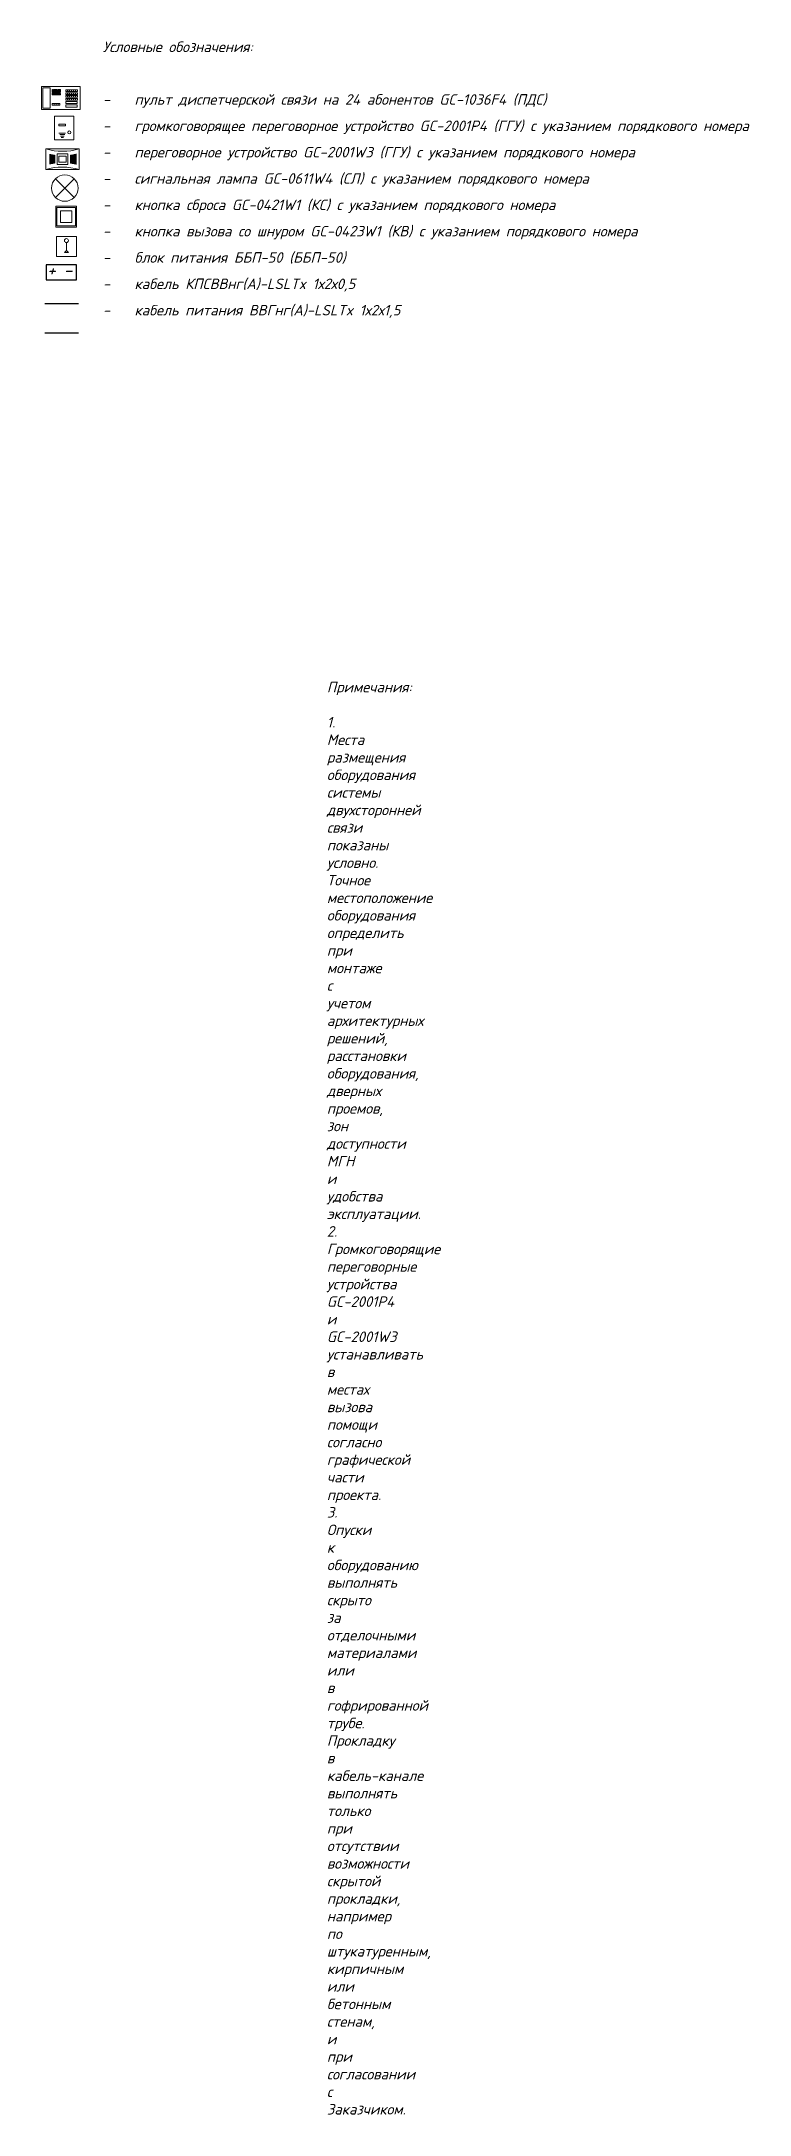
# Model space of a CAD drawing. Extents: x -7222004756 to 0, y 0 to 3849122621.
# Drawn here: x -7221632200 to -7221615404, y 3848857873 to 3848907078 of the extents above; entities that cross this region are included whole.
import ezdxf

# ---------------------------------------------------------------- set-up
doc = ezdxf.new("R2010")
doc.units = 0
doc.header["$LTSCALE"] = 100
doc.layers.add('1', color=7, linetype='Continuous')
doc.layers.add('Пульт GC-1006DG', color=3, linetype='Continuous', lineweight=25, true_color=0x00ff00)
doc.layers.add('Сигнальная лампа MP-0611W2', color=7, linetype='Continuous', lineweight=13, true_color=0x800000)
doc.layers.add('СОУЭ', color=3, linetype='Continuous', lineweight=30)
doc.styles.add('DEN', font='isocpeui.ttf', dxfattribs={"width": 0.8, "height": 300})
doc.styles.add('ISOCPEUR', font='isocpeui.ttf', dxfattribs={"height": 250})

msp = doc.modelspace()

# ---------------------------------------------------------------- texts
at = {"layer": '1', "color": 7, "insert": (-7221630992.693033, 3848907076.624098), "char_height": 250, "width": 16842.22675975, "attachment_point": 1, "style": 'ISOCPEUR'}
msp.add_mtext('\\pxi-3,l4,sm1.5,t4;Условные обозначения:\\P\\P-^Iпульт диспетчерской связи на 24 абонентов GC-1036F4 (ПДС)\\P-^Iгромкоговорящее переговорное устройство GC-2001P4 (ГГУ) с указанием порядкового номера\\P-^Iпереговорное устройство GC-2001W3 (ГГУ) с указанием порядкового номера\\P-^Iсигнальная лампа GC-0611W4 (СЛ) с указанием порядкового номера\\P-^Iкнопка сброса GC-0421W1 (КС) с указанием порядкового номера\\P-^Iкнопка вызова со шнуром GC-0423W1 (КВ) с указанием порядкового номера \\P-^Iблок питания ББП-50 (ББП-50)\\P-^Iкабель КПСВВнг(А)-LSLTx 1х2х0,5\\P-^Iкабель питания ВВГнг(А)-LSLTx 1х2х1,5', dxfattribs=at)
at = {"layer": '1', "color": 7, "insert": (-7221625429.861842, 3848891879.842146), "char_height": 250, "attachment_point": 1, "style": 'ISOCPEUR'}
msp.add_mtext_dynamic_manual_height_columns('{\\C256;\\c0;Примечания:^J^J1. Места размещения оборудования системы двухсторонней связи показаны условно. Точное местоположение оборудования определить при монтаже с учетом архитектурных решений, расстановки оборудования, дверных проемов, зон доступности МГН и удобства эксплуатации.^J2. Громкоговорящие переговорные устройства GC-2001P4 и GC-2001W3 устанавливать в местах вызова помощи согласно графической части проекта.\\P3. Опуски к оборудованию выполнять скрыто за отделочными материалами или в гофрированной трубе. Прокладку в кабель-канале выполнять только при отсутствии возможности скрытой прокладки, например по штукатуренным, кирпичным или бетонным стенам, и при согласовании с Заказчиком.}', width=158.7879022, gutter_width=1250, heights=[0], dxfattribs=at)

# ---------------------------------------------------------------- blocks, each defined once
blk = doc.blocks.new('A$Ca16d13fe')
at = {"color": 1, "linetype": 'ByBlock', "lineweight": -2, "ltscale": 100}
blk.add_lwpolyline([(-720, 180), (-720, -180), (0, -180), (0, 180)], close=True, dxfattribs=at)
at = {"color": 1, "linetype": 'ByBlock', "lineweight": -2, "style": 'DEN'}
blk.add_text('+ -', height=300, dxfattribs=at).set_placement((-698, -97))

# ---------------------------------------------------------------- hatches: boundary and pattern name
at = {"layer": 'Пульт GC-1006DG', "lineweight": 15, "true_color": 0xff00ff}
h = msp.add_hatch(color=6, dxfattribs=at)
edge = h.paths.add_edge_path(flags=0)
edge.add_arc((-7221631812.42922, 3848905917.534364), 3.661875, 0, 360)
edge = h.paths.add_edge_path(flags=0)
edge.add_arc((-7221631797.78172, 3848905917.534364), 3.661875, 0, 360)
edge = h.paths.add_edge_path(flags=0)
edge.add_arc((-7221631900.31422, 3848905917.534364), 3.661875, 0, 360)
edge = h.paths.add_edge_path(flags=0)
edge.add_arc((-7221631885.66672, 3848905917.534364), 3.661875, 0, 360)
edge = h.paths.add_edge_path(flags=0)
edge.add_arc((-7221631871.01922, 3848905917.534364), 3.661875, 0, 360)
edge = h.paths.add_edge_path(flags=0)
edge.add_arc((-7221631856.37172, 3848905917.534364), 3.661875, 0, 360)
edge = h.paths.add_edge_path(flags=0)
edge.add_arc((-7221631944.256721, 3848905902.886864), 3.661875, 0, 360)
edge = h.paths.add_edge_path(flags=0)
edge.add_arc((-7221631944.256721, 3848905917.534364), 3.661875, 0, 360)
edge = h.paths.add_edge_path(flags=0)
edge.add_arc((-7221631929.609221, 3848905917.534364), 3.661875, 0, 360)
edge = h.paths.add_edge_path(flags=0)
edge.add_arc((-7221631914.96172, 3848905917.534364), 3.661875, 0, 360)
edge = h.paths.add_edge_path(flags=0)
edge.add_arc((-7221631944.256721, 3848905844.296864), 3.661875, 0, 360)
edge = h.paths.add_edge_path(flags=0)
edge.add_arc((-7221631944.256721, 3848905858.944364), 3.661875, 0, 360)
edge = h.paths.add_edge_path(flags=0)
edge.add_arc((-7221631944.256721, 3848905873.591864), 3.661875, 0, 360)
edge = h.paths.add_edge_path(flags=0)
edge.add_arc((-7221631944.256721, 3848905888.239364), 3.661875, 0, 360)
edge = h.paths.add_edge_path(flags=0)
edge.add_arc((-7221631914.96172, 3848905815.001864), 3.661875, 0, 360)
edge = h.paths.add_edge_path(flags=0)
edge.add_arc((-7221631929.609221, 3848905815.001864), 3.661875, 0, 360)
edge = h.paths.add_edge_path(flags=0)
edge.add_arc((-7221631944.256721, 3848905815.001864), 3.661875, 0, 360)
edge = h.paths.add_edge_path(flags=0)
edge.add_arc((-7221631944.256721, 3848905829.649364), 3.661875, 0, 360)
edge = h.paths.add_edge_path(flags=0)
edge.add_arc((-7221631856.37172, 3848905815.001864), 3.661875, 0, 360)
edge = h.paths.add_edge_path(flags=0)
edge.add_arc((-7221631871.01922, 3848905815.001864), 3.661875, 0, 360)
edge = h.paths.add_edge_path(flags=0)
edge.add_arc((-7221631885.66672, 3848905815.001864), 3.661875, 0, 360)
edge = h.paths.add_edge_path(flags=0)
edge.add_arc((-7221631900.31422, 3848905815.001864), 3.661875, 0, 360)
edge = h.paths.add_edge_path(flags=0)
edge.add_arc((-7221631797.78172, 3848905815.001864), 3.661875, 0, 360)
edge = h.paths.add_edge_path(flags=0)
edge.add_arc((-7221631812.42922, 3848905815.001864), 3.661875, 0, 360)
edge = h.paths.add_edge_path(flags=0)
edge.add_arc((-7221631797.78172, 3848905902.886864), 3.661875, 0, 360)
edge = h.paths.add_edge_path(flags=0)
edge.add_arc((-7221631827.07672, 3848905815.001864), 3.661875, 0, 360)
edge = h.paths.add_edge_path(flags=0)
edge.add_arc((-7221631783.13422, 3848905902.886864), 3.661875, 0, 360)
edge = h.paths.add_edge_path(flags=0)
edge.add_arc((-7221631841.72422, 3848905815.001864), 3.661875, 0, 360)
edge = h.paths.add_edge_path(flags=0)
edge.add_arc((-7221631783.13422, 3848905888.239364), 3.661875, 0, 360)
edge = h.paths.add_edge_path(flags=0)
edge.add_arc((-7221631783.13422, 3848905873.591864), 3.661875, 0, 360)
edge = h.paths.add_edge_path(flags=0)
edge.add_arc((-7221631856.37172, 3848905902.886864), 3.661875, 0, 360)
edge = h.paths.add_edge_path(flags=0)
edge.add_arc((-7221631841.72422, 3848905902.886864), 3.661875, 0, 360)
edge = h.paths.add_edge_path(flags=0)
edge.add_arc((-7221631827.07672, 3848905902.886864), 3.661875, 0, 360)
edge = h.paths.add_edge_path(flags=0)
edge.add_arc((-7221631812.42922, 3848905902.886864), 3.661875, 0, 360)
edge = h.paths.add_edge_path(flags=0)
edge.add_arc((-7221631914.96172, 3848905902.886864), 3.661875, 0, 360)
edge = h.paths.add_edge_path(flags=0)
edge.add_arc((-7221631900.31422, 3848905902.886864), 3.661875, 0, 360)
edge = h.paths.add_edge_path(flags=0)
edge.add_arc((-7221631885.66672, 3848905902.886864), 3.661875, 0, 360)
edge = h.paths.add_edge_path(flags=0)
edge.add_arc((-7221631871.01922, 3848905902.886864), 3.661875, 0, 360)
edge = h.paths.add_edge_path(flags=0)
edge.add_arc((-7221631929.609221, 3848905858.944364), 3.661875, 0, 360)
edge = h.paths.add_edge_path(flags=0)
edge.add_arc((-7221631929.609221, 3848905873.591864), 3.661875, 0, 360)
edge = h.paths.add_edge_path(flags=0)
edge.add_arc((-7221631929.609221, 3848905888.239364), 3.661875, 0, 360)
edge = h.paths.add_edge_path(flags=0)
edge.add_arc((-7221631929.609221, 3848905902.886864), 3.661875, 0, 360)
edge = h.paths.add_edge_path(flags=0)
edge.add_arc((-7221631900.31422, 3848905829.649364), 3.661875, 0, 360)
edge = h.paths.add_edge_path(flags=0)
edge.add_arc((-7221631914.96172, 3848905829.649364), 3.661875, 0, 360)
edge = h.paths.add_edge_path(flags=0)
edge.add_arc((-7221631929.609221, 3848905829.649364), 3.661875, 0, 360)
edge = h.paths.add_edge_path(flags=0)
edge.add_arc((-7221631929.609221, 3848905844.296864), 3.661875, 0, 360)
edge = h.paths.add_edge_path(flags=0)
edge.add_arc((-7221631841.72422, 3848905829.649364), 3.661875, 0, 360)
edge = h.paths.add_edge_path(flags=0)
edge.add_arc((-7221631856.37172, 3848905829.649364), 3.661875, 0, 360)
edge = h.paths.add_edge_path(flags=0)
edge.add_arc((-7221631871.01922, 3848905829.649364), 3.661875, 0, 360)
edge = h.paths.add_edge_path(flags=0)
edge.add_arc((-7221631885.66672, 3848905829.649364), 3.661875, 0, 360)
edge = h.paths.add_edge_path(flags=0)
edge.add_arc((-7221631783.13422, 3848905829.649364), 3.661875, 0, 360)
edge = h.paths.add_edge_path(flags=0)
edge.add_arc((-7221631797.78172, 3848905829.649364), 3.661875, 0, 360)
edge = h.paths.add_edge_path(flags=0)
edge.add_arc((-7221631812.42922, 3848905829.649364), 3.661875, 0, 360)
edge = h.paths.add_edge_path(flags=0)
edge.add_arc((-7221631827.07672, 3848905829.649364), 3.661875, 0, 360)
edge = h.paths.add_edge_path(flags=0)
edge.add_arc((-7221631768.48672, 3848905873.591864), 3.661875, 0, 360)
edge = h.paths.add_edge_path(flags=0)
edge.add_arc((-7221631768.48672, 3848905858.944364), 3.661875, 0, 360)
edge = h.paths.add_edge_path(flags=0)
edge.add_arc((-7221631768.48672, 3848905844.296864), 3.661875, 0, 360)
edge = h.paths.add_edge_path(flags=0)
edge.add_arc((-7221631768.48672, 3848905829.649364), 3.661875, 0, 360)
edge = h.paths.add_edge_path(flags=0)
edge.add_arc((-7221631827.07672, 3848905888.239364), 3.661875, 0, 360)
edge = h.paths.add_edge_path(flags=0)
edge.add_arc((-7221631812.42922, 3848905888.239364), 3.661875, 0, 360)
edge = h.paths.add_edge_path(flags=0)
edge.add_arc((-7221631797.78172, 3848905888.239364), 3.661875, 0, 360)
edge = h.paths.add_edge_path(flags=0)
edge.add_arc((-7221631797.78172, 3848905873.591864), 3.661875, 0, 360)
edge = h.paths.add_edge_path(flags=0)
edge.add_arc((-7221631885.66672, 3848905888.239364), 3.661875, 0, 360)
edge = h.paths.add_edge_path(flags=0)
edge.add_arc((-7221631871.01922, 3848905888.239364), 3.661875, 0, 360)
edge = h.paths.add_edge_path(flags=0)
edge.add_arc((-7221631856.37172, 3848905888.239364), 3.661875, 0, 360)
edge = h.paths.add_edge_path(flags=0)
edge.add_arc((-7221631841.72422, 3848905888.239364), 3.661875, 0, 360)
edge = h.paths.add_edge_path(flags=0)
edge.add_arc((-7221631914.96172, 3848905873.591864), 3.661875, 0, 360)
edge = h.paths.add_edge_path(flags=0)
edge.add_arc((-7221631914.96172, 3848905888.239364), 3.661875, 0, 360)
edge = h.paths.add_edge_path(flags=0)
edge.add_arc((-7221631900.31422, 3848905888.239364), 3.661875, 0, 360)
edge = h.paths.add_edge_path(flags=0)
edge.add_arc((-7221631885.66672, 3848905844.296864), 3.661875, 0, 360)
edge = h.paths.add_edge_path(flags=0)
edge.add_arc((-7221631900.31422, 3848905844.296864), 3.661875, 0, 360)
edge = h.paths.add_edge_path(flags=0)
edge.add_arc((-7221631914.96172, 3848905844.296864), 3.661875, 0, 360)
edge = h.paths.add_edge_path(flags=0)
edge.add_arc((-7221631914.96172, 3848905858.944364), 3.661875, 0, 360)
edge = h.paths.add_edge_path(flags=0)
edge.add_arc((-7221631841.72422, 3848905844.296864), 3.661875, 0, 360)
edge = h.paths.add_edge_path(flags=0)
edge.add_arc((-7221631856.37172, 3848905844.296864), 3.661875, 0, 360)
edge = h.paths.add_edge_path(flags=0)
edge.add_arc((-7221631871.01922, 3848905844.296864), 3.661875, 0, 360)
edge = h.paths.add_edge_path(flags=0)
edge.add_arc((-7221631827.07672, 3848905844.296864), 3.661875, 0, 360)
edge = h.paths.add_edge_path(flags=0)
edge.add_arc((-7221631783.13422, 3848905858.944364), 3.661875, 0, 360)
edge = h.paths.add_edge_path(flags=0)
edge.add_arc((-7221631783.13422, 3848905844.296864), 3.661875, 0, 360)
edge = h.paths.add_edge_path(flags=0)
edge.add_arc((-7221631797.78172, 3848905844.296864), 3.661875, 0, 360)
edge = h.paths.add_edge_path(flags=0)
edge.add_arc((-7221631812.42922, 3848905844.296864), 3.661875, 0, 360)
edge = h.paths.add_edge_path(flags=0)
edge.add_arc((-7221631753.83922, 3848905829.649364), 3.661875, 0, 360)
edge = h.paths.add_edge_path(flags=0)
edge.add_arc((-7221631753.83922, 3848905815.001864), 3.661875, 0, 360)
edge = h.paths.add_edge_path(flags=0)
edge.add_arc((-7221631768.48672, 3848905815.001864), 3.661875, 0, 360)
edge = h.paths.add_edge_path(flags=0)
edge.add_arc((-7221631783.13422, 3848905815.001864), 3.661875, 0, 360)
edge = h.paths.add_edge_path(flags=0)
edge.add_arc((-7221631753.83922, 3848905888.239364), 3.661875, 0, 360)
edge = h.paths.add_edge_path(flags=0)
edge.add_arc((-7221631753.83922, 3848905873.591864), 3.661875, 0, 360)
edge = h.paths.add_edge_path(flags=0)
edge.add_arc((-7221631753.83922, 3848905858.944364), 3.661875, 0, 360)
edge = h.paths.add_edge_path(flags=0)
edge.add_arc((-7221631753.83922, 3848905844.296864), 3.661875, 0, 360)
edge = h.paths.add_edge_path(flags=0)
edge.add_arc((-7221631768.48672, 3848905932.181864), 3.661875, 0, 360)
edge = h.paths.add_edge_path(flags=0)
edge.add_arc((-7221631753.83922, 3848905932.181864), 3.661875, 0, 360)
edge = h.paths.add_edge_path(flags=0)
edge.add_arc((-7221631753.83922, 3848905917.534364), 3.661875, 0, 360)
edge = h.paths.add_edge_path(flags=0)
edge.add_arc((-7221631753.83922, 3848905902.886864), 3.661875, 0, 360)
edge = h.paths.add_edge_path(flags=0)
edge.add_arc((-7221631827.07672, 3848905932.181864), 3.661875, 0, 360)
edge = h.paths.add_edge_path(flags=0)
edge.add_arc((-7221631841.72422, 3848905873.591864), 3.661875, 0, 360)
edge = h.paths.add_edge_path(flags=0)
edge.add_arc((-7221631812.42922, 3848905932.181864), 3.661875, 0, 360)
edge = h.paths.add_edge_path(flags=0)
edge.add_arc((-7221631797.78172, 3848905932.181864), 3.661875, 0, 360)
edge = h.paths.add_edge_path(flags=0)
edge.add_arc((-7221631827.07672, 3848905873.591864), 3.661875, 0, 360)
edge = h.paths.add_edge_path(flags=0)
edge.add_arc((-7221631783.13422, 3848905932.181864), 3.661875, 0, 360)
edge = h.paths.add_edge_path(flags=0)
edge.add_arc((-7221631812.42922, 3848905873.591864), 3.661875, 0, 360)
edge = h.paths.add_edge_path(flags=0)
edge.add_arc((-7221631885.66672, 3848905932.181864), 3.661875, 0, 360)
edge = h.paths.add_edge_path(flags=0)
edge.add_arc((-7221631900.31422, 3848905873.591864), 3.661875, 0, 360)
edge = h.paths.add_edge_path(flags=0)
edge.add_arc((-7221631871.01922, 3848905932.181864), 3.661875, 0, 360)
edge = h.paths.add_edge_path(flags=0)
edge.add_arc((-7221631885.66672, 3848905873.591864), 3.661875, 0, 360)
edge = h.paths.add_edge_path(flags=0)
edge.add_arc((-7221631856.37172, 3848905932.181864), 3.661875, 0, 360)
edge = h.paths.add_edge_path(flags=0)
edge.add_arc((-7221631871.01922, 3848905873.591864), 3.661875, 0, 360)
edge = h.paths.add_edge_path(flags=0)
edge.add_arc((-7221631841.72422, 3848905932.181864), 3.661875, 0, 360)
edge = h.paths.add_edge_path(flags=0)
edge.add_arc((-7221631856.37172, 3848905873.591864), 3.661875, 0, 360)
edge = h.paths.add_edge_path(flags=0)
edge.add_arc((-7221631856.37172, 3848905858.944364), 3.661875, 0, 360)
edge = h.paths.add_edge_path(flags=0)
edge.add_arc((-7221631929.609221, 3848905932.181864), 3.661875, 0, 360)
edge = h.paths.add_edge_path(flags=0)
edge.add_arc((-7221631871.01922, 3848905858.944364), 3.661875, 0, 360)
edge = h.paths.add_edge_path(flags=0)
edge.add_arc((-7221631914.96172, 3848905932.181864), 3.661875, 0, 360)
edge = h.paths.add_edge_path(flags=0)
edge.add_arc((-7221631885.66672, 3848905858.944364), 3.661875, 0, 360)
edge = h.paths.add_edge_path(flags=0)
edge.add_arc((-7221631900.31422, 3848905932.181864), 3.661875, 0, 360)
edge = h.paths.add_edge_path(flags=0)
edge.add_arc((-7221631900.31422, 3848905858.944364), 3.661875, 0, 360)
edge = h.paths.add_edge_path(flags=0)
edge.add_arc((-7221631797.78172, 3848905858.944364), 3.661875, 0, 360)
edge = h.paths.add_edge_path(flags=0)
edge.add_arc((-7221631812.42922, 3848905858.944364), 3.661875, 0, 360)
edge = h.paths.add_edge_path(flags=0)
edge.add_arc((-7221631827.07672, 3848905858.944364), 3.661875, 0, 360)
edge = h.paths.add_edge_path(flags=0)
edge.add_arc((-7221631841.72422, 3848905858.944364), 3.661875, 0, 360)
edge = h.paths.add_edge_path(flags=0)
edge.add_arc((-7221631944.256721, 3848905932.181864), 3.661875, 0, 360)
edge = h.paths.add_edge_path(flags=0)
edge.add_arc((-7221631783.13422, 3848905917.534364), 3.661875, 0, 360)
edge = h.paths.add_edge_path(flags=0)
edge.add_arc((-7221631768.48672, 3848905917.534364), 3.661875, 0, 360)
edge = h.paths.add_edge_path(flags=0)
edge.add_arc((-7221631768.48672, 3848905902.886864), 3.661875, 0, 360)
edge = h.paths.add_edge_path(flags=0)
edge.add_arc((-7221631768.48672, 3848905888.239364), 3.661875, 0, 360)
edge = h.paths.add_edge_path(flags=0)
edge.add_arc((-7221631841.72422, 3848905917.534364), 3.661875, 0, 360)
edge = h.paths.add_edge_path(flags=0)
edge.add_arc((-7221631827.07672, 3848905917.534364), 3.661875, 0, 360)

# ---------------------------------------------------------------- linework, layer by layer
at = {"color": 6, "lineweight": 0, "true_color": 0xff00ff}
for p, q in [((-7221631998.219841, 3848904331.407546), (-7221631998.219841, 3848904403.452246)), ((-7221631998.219841, 3848904312.775296), (-7221631998.219841, 3848904331.407546)), ((-7221631998.219841, 3848904230.793396), (-7221631998.219841, 3848904312.775296)), ((-7221631998.219841, 3848904164.959446), (-7221631998.219841, 3848904230.793396)), ((-7221631989.524791, 3848904282.963696), (-7221631989.385393, 3848904283.14552)), ((-7221631985.798341, 3848904400.967946), (-7221631985.798341, 3848904318.986046)), ((-7221631985.798341, 3848904318.986046), (-7221631985.798341, 3848904254.394246)), ((-7221631985.798341, 3848904254.737676), (-7221631985.798341, 3848904181.107396)), ((-7221631985.798341, 3848904181.107396), (-7221631985.798341, 3848904167.443746)), ((-7221631973.376841, 3848904318.986046), (-7221631973.376841, 3848904398.483646)), ((-7221631973.376841, 3848904238.246296), (-7221631973.376841, 3848904318.986046)), ((-7221631973.376841, 3848904169.928046), (-7221631973.376841, 3848904238.246296)), ((-7221631960.955341, 3848904395.999346), (-7221631960.955341, 3848904320.228196)), ((-7221631960.955341, 3848904320.370894), (-7221631960.955341, 3848904249.425646)), ((-7221631960.955341, 3848904249.425646), (-7221631960.955341, 3848904172.412346)), ((-7221631948.533841, 3848904311.533146), (-7221631948.533841, 3848904393.515046)), ((-7221631948.533841, 3848904254.394246), (-7221631948.533841, 3848904311.533146)), ((-7221631948.533841, 3848904174.896646), (-7221631948.533841, 3848904254.394246)), ((-7221631943.565241, 3848904265.573596), (-7221631943.560788, 3848904265.601053)), ((-7221631936.112341, 3848904391.030746), (-7221631936.112341, 3848904311.533146)), ((-7221631936.112341, 3848904311.721555), (-7221631936.112341, 3848904230.793396)), ((-7221631936.112341, 3848904230.793396), (-7221631936.112341, 3848904183.591696)), ((-7221631936.112341, 3848904183.591696), (-7221631936.112341, 3848904177.380946)), ((-7221631923.690841, 3848904333.891846), (-7221631923.690841, 3848904388.546446)), ((-7221631923.690841, 3848904261.847146), (-7221631923.690841, 3848904333.891846)), ((-7221631923.690841, 3848904179.865246), (-7221631923.690841, 3848904261.847146)), ((-7221631911.269341, 3848904386.062146), (-7221631911.269341, 3848904323.954646)), ((-7221631911.269341, 3848904323.954646), (-7221631911.269341, 3848904249.425646)), ((-7221631911.269341, 3848904249.425646), (-7221631911.269341, 3848904182.349546)), ((-7221631898.847841, 3848904327.681096), (-7221631898.847841, 3848904383.577846)), ((-7221631898.847841, 3848904255.636396), (-7221631898.847841, 3848904327.681096)), ((-7221631898.847841, 3848904184.833846), (-7221631898.847841, 3848904255.636396)), ((-7221631886.426341, 3848904381.093546), (-7221631886.426341, 3848904336.376146)), ((-7221631886.426341, 3848904336.376146), (-7221631886.426341, 3848904239.488446)), ((-7221631886.426341, 3848904239.488446), (-7221631886.426341, 3848904187.318146)), ((-7221631513.781341, 3848904381.093546), (-7221631513.781341, 3848904297.869496)), ((-7221631513.781341, 3848904297.869496), (-7221631513.781341, 3848904234.519846)), ((-7221631513.781341, 3848904234.519846), (-7221631513.781341, 3848904213.403296)), ((-7221631513.781341, 3848904213.403296), (-7221631513.781341, 3848904187.318146)), ((-7221631501.359841, 3848904327.681096), (-7221631501.359841, 3848904383.577846)), ((-7221631501.359841, 3848904264.331446), (-7221631501.359841, 3848904327.681096)), ((-7221631501.359841, 3848904184.833846), (-7221631501.359841, 3848904264.331446)), ((-7221631488.938341, 3848904386.062146), (-7221631488.938341, 3848904321.470346)), ((-7221631488.938341, 3848904321.470346), (-7221631488.938341, 3848904302.838096)), ((-7221631488.938341, 3848904302.838096), (-7221631488.938341, 3848904223.340496)), ((-7221631488.938341, 3848904223.340496), (-7221631488.938341, 3848904182.349546)), ((-7221631476.516841, 3848904341.344746), (-7221631476.516841, 3848904388.546446)), ((-7221631476.516841, 3848904259.362846), (-7221631476.516841, 3848904341.344746)), ((-7221631476.516841, 3848904179.865246), (-7221631476.516841, 3848904259.362846)), ((-7221631464.095341, 3848904391.030746), (-7221631464.095341, 3848904317.743896)), ((-7221631464.095341, 3848904317.743896), (-7221631464.095341, 3848904237.004146)), ((-7221631464.095341, 3848904237.004146), (-7221631464.095341, 3848904177.380946)), ((-7221631451.673841, 3848904340.102596), (-7221631451.673841, 3848904393.515046)), ((-7221631451.673841, 3848904258.120696), (-7221631451.673841, 3848904340.102596)), ((-7221631451.673841, 3848904174.896646), (-7221631451.673841, 3848904258.120696)), ((-7221631439.252341, 3848904395.999346), (-7221631439.252341, 3848904317.743896)), ((-7221631439.252341, 3848904317.743896), (-7221631439.252341, 3848904235.761996)), ((-7221631439.252341, 3848904235.761996), (-7221631439.252341, 3848904172.412346)), ((-7221631426.830841, 3848904335.133996), (-7221631426.830841, 3848904398.483646)), ((-7221631426.830841, 3848904253.152096), (-7221631426.830841, 3848904335.133996)), ((-7221631426.830841, 3848904169.928046), (-7221631426.830841, 3848904253.152096)), ((-7221631414.409341, 3848904400.967946), (-7221631414.409341, 3848904325.196796)), ((-7221631414.409341, 3848904325.196796), (-7221631414.409341, 3848904244.457046)), ((-7221631414.409341, 3848904244.457046), (-7221631414.409341, 3848904167.443746)), ((-7221631401.987841, 3848904383.577846), (-7221631401.987841, 3848904403.452246)), ((-7221631401.987841, 3848904309.048846), (-7221631401.987841, 3848904383.577846)), ((-7221631401.987841, 3848904290.416596), (-7221631401.987841, 3848904309.048846)), ((-7221631401.987841, 3848904244.457046), (-7221631401.987841, 3848904290.416596)), ((-7221631401.987841, 3848904164.959446), (-7221631401.987841, 3848904244.457046)), ((-7221631389.566341, 3848904405.936546), (-7221631389.566341, 3848904346.313346)), ((-7221631389.566341, 3848904346.420668), (-7221631389.566341, 3848904264.331446)), ((-7221631389.566341, 3848904264.331446), (-7221631389.566341, 3848904187.318146)), ((-7221631389.566341, 3848904187.318146), (-7221631389.566341, 3848904162.475146)), ((-7221631377.144841, 3848904395.999346), (-7221631377.144841, 3848904408.420846)), ((-7221631377.144841, 3848904333.891846), (-7221631377.144841, 3848904395.999346)), ((-7221631377.144841, 3848904294.143046), (-7221631377.144841, 3848904333.891846)), ((-7221631377.144841, 3848904228.309096), (-7221631377.144841, 3848904294.143046)), ((-7221631377.144841, 3848904159.990846), (-7221631377.144841, 3848904228.309096))]:
    msp.add_line(p, q, dxfattribs=at)
at = {"color": 6, "lineweight": 15, "true_color": 0xff00ff}
for p, q in [((-7221631607.919394, 3848902114.774704), (-7221631655.377295, 3848902067.316803)), ((-7221631607.919394, 3848902304.606303), (-7221631607.919394, 3848902114.774704)), ((-7221631560.461494, 3848902067.316803), (-7221631607.919394, 3848902114.774704)), ((-7221631655.377295, 3848902067.316803), (-7221631560.461494, 3848902067.316803))]:
    msp.add_line(p, q, dxfattribs=at)
at = {"color": 6, "lineweight": 5, "true_color": 0xff00ff}
msp.add_lwpolyline([(-7221631302.615841, 3848904532.635846), (-7221632097.591841, 3848904532.635846), (-7221632097.591841, 3848904035.775846), (-7221631302.615841, 3848904035.775846)], close=True, dxfattribs=at)
at = {"color": 6, "lineweight": 0, "true_color": 0xff00ff}
for points in [[(-7221631575.888841, 3848904408.420846), (-7221631824.318841, 3848904408.420846), (-7221631824.318841, 3848904159.990846), (-7221631575.888841, 3848904159.990846)], [(-7221631613.153341, 3848904358.734846), (-7221631787.054341, 3848904358.734846), (-7221631787.054341, 3848904209.676846), (-7221631613.153341, 3848904209.676846)]]:
    msp.add_lwpolyline(points, close=True, dxfattribs=at)
at = {"color": 6, "lineweight": 15, "true_color": 0xff00ff}
for points in [[(-7221631862.148843, 3848903168.855876), (-7221631367.883602, 3848903168.855876), (-7221631367.883602, 3848902673.887557), (-7221631862.148843, 3848902673.887557)], [(-7221631832.619482, 3848903140.732677), (-7221631394.600642, 3848903140.732677), (-7221631394.600642, 3848902700.604597), (-7221631832.619482, 3848902700.604597), (-7221631832.619482, 3848902700.604597)], [(-7221631751.325857, 3848903058.823857), (-7221631476.685232, 3848903058.823857), (-7221631476.685232, 3848902784.183232), (-7221631751.325857, 3848902784.183232)], [(-7221631845.208895, 3848902446.980003), (-7221631370.629894, 3848902446.980003), (-7221631370.629894, 3848901972.401003), (-7221631845.208895, 3848901972.401003)]]:
    msp.add_lwpolyline(points, close=True, dxfattribs=at)
msp.add_circle((-7221631607.919394, 3848902352.064203), 47.4579, dxfattribs=at)
at = {"color": 6, "lineweight": 5, "true_color": 0xff00ff}
msp.add_arc((-7221631702.309216, 3848905783.29503), 1312.768536, 252.4759344495, 287.6949653636, dxfattribs=at)
at = {"color": 6, "lineweight": 0, "true_color": 0xff00ff}
msp.add_arc((-7221631703.712077, 3848902783.779738), 1314.108562, 72.3136923386, 107.4414677832, dxfattribs=at)
at = {"layer": 'Пульт GC-1006DG', "color": 6, "lineweight": 15, "true_color": 0xff00ff}
for p, q in [((-7221632199.527687, 3848906009.081239), (-7221631284.161304, 3848906009.041623)), ((-7221632199.527687, 3848905459.799989), (-7221632199.527687, 3848906009.081239))]:
    msp.add_line(p, q, dxfattribs=at)
for points in [[(-7221631943.036421, 3848905604.765583), (-7221631901.623373, 3848905604.765583), (-7221631901.623373, 3848905563.319864), (-7221631943.036421, 3848905563.319864)], [(-7221631895.843244, 3848905604.765583), (-7221631854.430196, 3848905604.765583), (-7221631854.430196, 3848905563.319864), (-7221631895.843244, 3848905563.319864)], [(-7221631848.979461, 3848905604.765583), (-7221631807.566413, 3848905604.765583), (-7221631807.566413, 3848905563.319864), (-7221631848.979461, 3848905563.319864)], [(-7221631802.085733, 3848905604.765583), (-7221631760.672686, 3848905604.765583), (-7221631760.672686, 3848905563.319864), (-7221631802.085733, 3848905563.319864)], [(-7221631625.650329, 3848905931.940462), (-7221631584.237281, 3848905931.940462), (-7221631584.237281, 3848905890.494744), (-7221631625.650329, 3848905890.494744)], [(-7221631625.650329, 3848905861.804772), (-7221631584.237281, 3848905861.804772), (-7221631584.237281, 3848905820.359054), (-7221631625.650329, 3848905820.359054)], [(-7221631625.650329, 3848905797.333492), (-7221631584.237281, 3848905797.333492), (-7221631584.237281, 3848905755.887774), (-7221631625.650329, 3848905755.887774)], [(-7221631625.650329, 3848905726.06492), (-7221631584.237281, 3848905726.06492), (-7221631584.237281, 3848905684.619202), (-7221631625.650329, 3848905684.619202)], [(-7221631625.650329, 3848905656.911359), (-7221631350.157166, 3848905656.911359), (-7221631350.157166, 3848905602.339922), (-7221631625.650329, 3848905602.339922)], [(-7221631578.457152, 3848905931.940462), (-7221631537.044105, 3848905931.940462), (-7221631537.044105, 3848905890.494744), (-7221631578.457152, 3848905890.494744)], [(-7221631578.457152, 3848905861.804772), (-7221631537.044105, 3848905861.804772), (-7221631537.044105, 3848905820.359054), (-7221631578.457152, 3848905820.359054)], [(-7221631578.457152, 3848905797.333492), (-7221631537.044105, 3848905797.333492), (-7221631537.044105, 3848905755.887774), (-7221631578.457152, 3848905755.887774)], [(-7221631578.457152, 3848905726.06492), (-7221631537.044105, 3848905726.06492), (-7221631537.044105, 3848905684.619202), (-7221631578.457152, 3848905684.619202)], [(-7221631531.593369, 3848905931.940462), (-7221631490.180322, 3848905931.940462), (-7221631490.180322, 3848905890.494744), (-7221631531.593369, 3848905890.494744)], [(-7221631531.593369, 3848905861.804772), (-7221631490.180322, 3848905861.804772), (-7221631490.180322, 3848905820.359054), (-7221631531.593369, 3848905820.359054)], [(-7221631531.593369, 3848905797.333492), (-7221631490.180322, 3848905797.333492), (-7221631490.180322, 3848905755.887774), (-7221631531.593369, 3848905755.887774)], [(-7221631531.593369, 3848905726.06492), (-7221631490.180322, 3848905726.06492), (-7221631490.180322, 3848905684.619202), (-7221631531.593369, 3848905684.619202)], [(-7221631484.699642, 3848905931.940462), (-7221631443.286593, 3848905931.940462), (-7221631443.286593, 3848905890.494744), (-7221631484.699642, 3848905890.494744)], [(-7221631484.699642, 3848905861.804772), (-7221631443.286593, 3848905861.804772), (-7221631443.286593, 3848905820.359054), (-7221631484.699642, 3848905820.359054)], [(-7221631484.699642, 3848905797.333492), (-7221631443.286593, 3848905797.333492), (-7221631443.286593, 3848905755.887774), (-7221631484.699642, 3848905755.887774)], [(-7221631484.699642, 3848905726.06492), (-7221631443.286593, 3848905726.06492), (-7221631443.286593, 3848905684.619202), (-7221631484.699642, 3848905684.619202)], [(-7221631437.386685, 3848905931.940462), (-7221631395.973638, 3848905931.940462), (-7221631395.973638, 3848905890.494744), (-7221631437.386685, 3848905890.494744)], [(-7221631437.386685, 3848905861.804772), (-7221631395.973638, 3848905861.804772), (-7221631395.973638, 3848905820.359054), (-7221631437.386685, 3848905820.359054)], [(-7221631437.386685, 3848905797.333492), (-7221631395.973638, 3848905797.333492), (-7221631395.973638, 3848905755.887774), (-7221631437.386685, 3848905755.887774)], [(-7221631437.386685, 3848905726.06492), (-7221631395.973638, 3848905726.06492), (-7221631395.973638, 3848905684.619202), (-7221631437.386685, 3848905684.619202)], [(-7221631389.624556, 3848905931.940462), (-7221631348.211508, 3848905931.940462), (-7221631348.211508, 3848905890.494744), (-7221631389.624556, 3848905890.494744)], [(-7221631389.624556, 3848905861.804772), (-7221631348.211508, 3848905861.804772), (-7221631348.211508, 3848905820.359054), (-7221631389.624556, 3848905820.359054)], [(-7221631389.624556, 3848905797.333492), (-7221631348.211508, 3848905797.333492), (-7221631348.211508, 3848905755.887774), (-7221631389.624556, 3848905755.887774)], [(-7221631389.624556, 3848905726.06492), (-7221631348.211508, 3848905726.06492), (-7221631348.211508, 3848905684.619202), (-7221631389.624556, 3848905684.619202)]]:
    msp.add_lwpolyline(points, close=True, dxfattribs=at)
for centre in [(-7221631944.256721, 3848905932.181864), (-7221631944.256721, 3848905917.534364), (-7221631944.256721, 3848905902.886864), (-7221631944.256721, 3848905888.239364), (-7221631944.256721, 3848905873.591864), (-7221631944.256721, 3848905858.944364), (-7221631944.256721, 3848905844.296864), (-7221631944.256721, 3848905829.649364), (-7221631944.256721, 3848905815.001864), (-7221631929.609221, 3848905932.181864), (-7221631929.609221, 3848905917.534364), (-7221631929.609221, 3848905902.886864), (-7221631929.609221, 3848905888.239364), (-7221631929.609221, 3848905873.591864), (-7221631929.609221, 3848905858.944364), (-7221631929.609221, 3848905844.296864), (-7221631929.609221, 3848905829.649364), (-7221631929.609221, 3848905815.001864), (-7221631914.96172, 3848905932.181864), (-7221631914.96172, 3848905917.534364), (-7221631914.96172, 3848905902.886864), (-7221631914.96172, 3848905888.239364), (-7221631914.96172, 3848905873.591864), (-7221631914.96172, 3848905858.944364), (-7221631914.96172, 3848905844.296864), (-7221631914.96172, 3848905829.649364), (-7221631914.96172, 3848905815.001864), (-7221631900.31422, 3848905932.181864), (-7221631900.31422, 3848905917.534364), (-7221631900.31422, 3848905902.886864), (-7221631900.31422, 3848905888.239364), (-7221631900.31422, 3848905873.591864), (-7221631900.31422, 3848905858.944364), (-7221631900.31422, 3848905844.296864), (-7221631900.31422, 3848905829.649364), (-7221631900.31422, 3848905815.001864), (-7221631885.66672, 3848905932.181864), (-7221631885.66672, 3848905917.534364), (-7221631885.66672, 3848905902.886864), (-7221631885.66672, 3848905888.239364), (-7221631885.66672, 3848905873.591864), (-7221631885.66672, 3848905858.944364), (-7221631885.66672, 3848905844.296864), (-7221631885.66672, 3848905829.649364), (-7221631885.66672, 3848905815.001864), (-7221631871.01922, 3848905932.181864), (-7221631871.01922, 3848905917.534364), (-7221631871.01922, 3848905902.886864), (-7221631871.01922, 3848905888.239364), (-7221631871.01922, 3848905873.591864), (-7221631871.01922, 3848905858.944364), (-7221631871.01922, 3848905844.296864), (-7221631871.01922, 3848905829.649364), (-7221631871.01922, 3848905815.001864), (-7221631856.37172, 3848905932.181864), (-7221631856.37172, 3848905917.534364), (-7221631856.37172, 3848905902.886864), (-7221631856.37172, 3848905888.239364), (-7221631856.37172, 3848905873.591864), (-7221631856.37172, 3848905858.944364), (-7221631856.37172, 3848905844.296864), (-7221631856.37172, 3848905829.649364), (-7221631856.37172, 3848905815.001864), (-7221631841.72422, 3848905932.181864), (-7221631841.72422, 3848905917.534364), (-7221631841.72422, 3848905902.886864), (-7221631841.72422, 3848905888.239364), (-7221631841.72422, 3848905873.591864), (-7221631841.72422, 3848905858.944364), (-7221631841.72422, 3848905844.296864), (-7221631841.72422, 3848905829.649364), (-7221631841.72422, 3848905815.001864), (-7221631827.07672, 3848905932.181864), (-7221631827.07672, 3848905917.534364), (-7221631827.07672, 3848905902.886864), (-7221631827.07672, 3848905888.239364), (-7221631827.07672, 3848905873.591864), (-7221631827.07672, 3848905858.944364), (-7221631827.07672, 3848905844.296864), (-7221631827.07672, 3848905829.649364), (-7221631827.07672, 3848905815.001864), (-7221631812.42922, 3848905932.181864), (-7221631812.42922, 3848905917.534364), (-7221631812.42922, 3848905902.886864), (-7221631812.42922, 3848905888.239364), (-7221631812.42922, 3848905873.591864), (-7221631812.42922, 3848905858.944364), (-7221631812.42922, 3848905844.296864), (-7221631812.42922, 3848905829.649364), (-7221631812.42922, 3848905815.001864), (-7221631797.78172, 3848905932.181864), (-7221631797.78172, 3848905917.534364), (-7221631797.78172, 3848905902.886864), (-7221631797.78172, 3848905888.239364), (-7221631797.78172, 3848905873.591864), (-7221631797.78172, 3848905858.944364), (-7221631797.78172, 3848905844.296864), (-7221631797.78172, 3848905829.649364), (-7221631797.78172, 3848905815.001864), (-7221631783.13422, 3848905932.181864), (-7221631783.13422, 3848905917.534364), (-7221631783.13422, 3848905902.886864), (-7221631783.13422, 3848905888.239364), (-7221631783.13422, 3848905873.591864), (-7221631783.13422, 3848905858.944364), (-7221631783.13422, 3848905844.296864), (-7221631783.13422, 3848905829.649364), (-7221631783.13422, 3848905815.001864), (-7221631768.48672, 3848905932.181864), (-7221631768.48672, 3848905917.534364), (-7221631768.48672, 3848905902.886864), (-7221631768.48672, 3848905888.239364), (-7221631768.48672, 3848905873.591864), (-7221631768.48672, 3848905858.944364), (-7221631768.48672, 3848905844.296864), (-7221631768.48672, 3848905829.649364), (-7221631768.48672, 3848905815.001864), (-7221631753.83922, 3848905932.181864), (-7221631753.83922, 3848905917.534364), (-7221631753.83922, 3848905902.886864), (-7221631753.83922, 3848905888.239364), (-7221631753.83922, 3848905873.591864), (-7221631753.83922, 3848905858.944364), (-7221631753.83922, 3848905844.296864), (-7221631753.83922, 3848905829.649364), (-7221631753.83922, 3848905815.001864)]:
    msp.add_circle(centre, 3.661875, dxfattribs=at)
at = {"layer": 'Сигнальная лампа MP-0611W2', "color": 6, "lineweight": 15, "true_color": 0xff00ff}
for q in [(-7221631865.154767, 3848903817.334492), (-7221631865.154767, 3848903377.909492), (-7221631425.729767, 3848903817.334492), (-7221631425.729767, 3848903377.909492)]:
    msp.add_line((-7221631645.442267, 3848903597.621992), q, dxfattribs=at)
msp.add_circle((-7221631645.442267, 3848903597.621992), 313.875, dxfattribs=at)
at = {"layer": 'СОУЭ', "color": 5, "lineweight": 30}
msp.add_line((-7221632122.702791, 3848900857.013722), (-7221631320.993916, 3848900857.013722), dxfattribs=at)
at = {"layer": 'СОУЭ', "color": 30, "lineweight": 30, "true_color": 0xf26722}
msp.add_line((-7221632122.702791, 3848900159.269714), (-7221631320.993916, 3848900159.269714), dxfattribs=at)

# ---------------------------------------------------------------- block references
at = {"layer": 'СОУЭ'}
msp.add_blockref('A$Ca16d13fe', (-7221631370.629894, 3848901600.134875), dxfattribs=at)

msp.set_redraw_order([(e.dxf.handle, doc.entitydb.next_handle()) for e in msp.query("TEXT MTEXT ATTDEF DIMENSION ARC_DIMENSION")])  # texts and dimensions are drawn at this point

# ---------------------------------------------------------------- next in the draw order: wipeouts: each hides what was drawn before it
at = {"color": 6, "lineweight": 20, "true_color": 0xff00ff}
msp.add_wipeout([(-7221631890.966456, 3848905305.967584), (-7221631433.964456, 3848905305.967584), (-7221631433.964456, 3848904743.503584), (-7221631890.966456, 3848904743.503584)], dxfattribs=at)

# ---------------------------------------------------------------- next in the draw order: linework, layer by layer
for p, q in [((-7221631890.966456, 3848905305.967584), (-7221631433.964457, 3848905305.967584)), ((-7221631890.966456, 3848905305.967584), (-7221631890.966456, 3848904743.503584)), ((-7221631785.504457, 3848905112.620584), (-7221631627.311457, 3848905112.620584)), ((-7221631785.504457, 3848905077.466584), (-7221631785.504457, 3848905112.620584)), ((-7221631627.311457, 3848905077.466584), (-7221631785.504457, 3848905077.466584)), ((-7221631627.311457, 3848905112.620584), (-7221631627.311457, 3848905077.466584)), ((-7221631433.964457, 3848905305.967584), (-7221631433.964457, 3848904743.503584)), ((-7221631433.964457, 3848904743.503584), (-7221631890.966456, 3848904743.503584)), ((-7221631785.504457, 3848904901.696584), (-7221631627.311457, 3848904901.696584)), ((-7221631767.927457, 3848904866.542584), (-7221631644.888456, 3848904866.542584)), ((-7221631750.350456, 3848904831.388584), (-7221631662.465457, 3848904831.388584)), ((-7221631732.773457, 3848904796.234584), (-7221631680.042457, 3848904796.234584))]:
    msp.add_line(p, q, dxfattribs=at)
msp.add_circle((-7221631539.426456, 3848904919.273584), 35.154, dxfattribs=at)
at = {"layer": 'Пульт GC-1006DG', "color": 6, "lineweight": 15, "true_color": 0xff00ff}
for p, q in [((-7221631284.161304, 3848906009.041623), (-7221631284.161304, 3848905459.760373)), ((-7221631284.161304, 3848905459.760373), (-7221632199.527687, 3848905459.799989))]:
    msp.add_line(p, q, dxfattribs=at)
for points in [[(-7221632166.605112, 3848905978.894423), (-7221631990.019983, 3848905978.894423), (-7221631990.019983, 3848905491.368989), (-7221632166.605112, 3848905491.368989)], [(-7221631625.650329, 3848905575.034894), (-7221631350.157166, 3848905575.034894), (-7221631350.157166, 3848905520.463457), (-7221631625.650329, 3848905520.463457)]]:
    msp.add_lwpolyline(points, close=True, dxfattribs=at)

doc.saveas('drawing.dxf')
